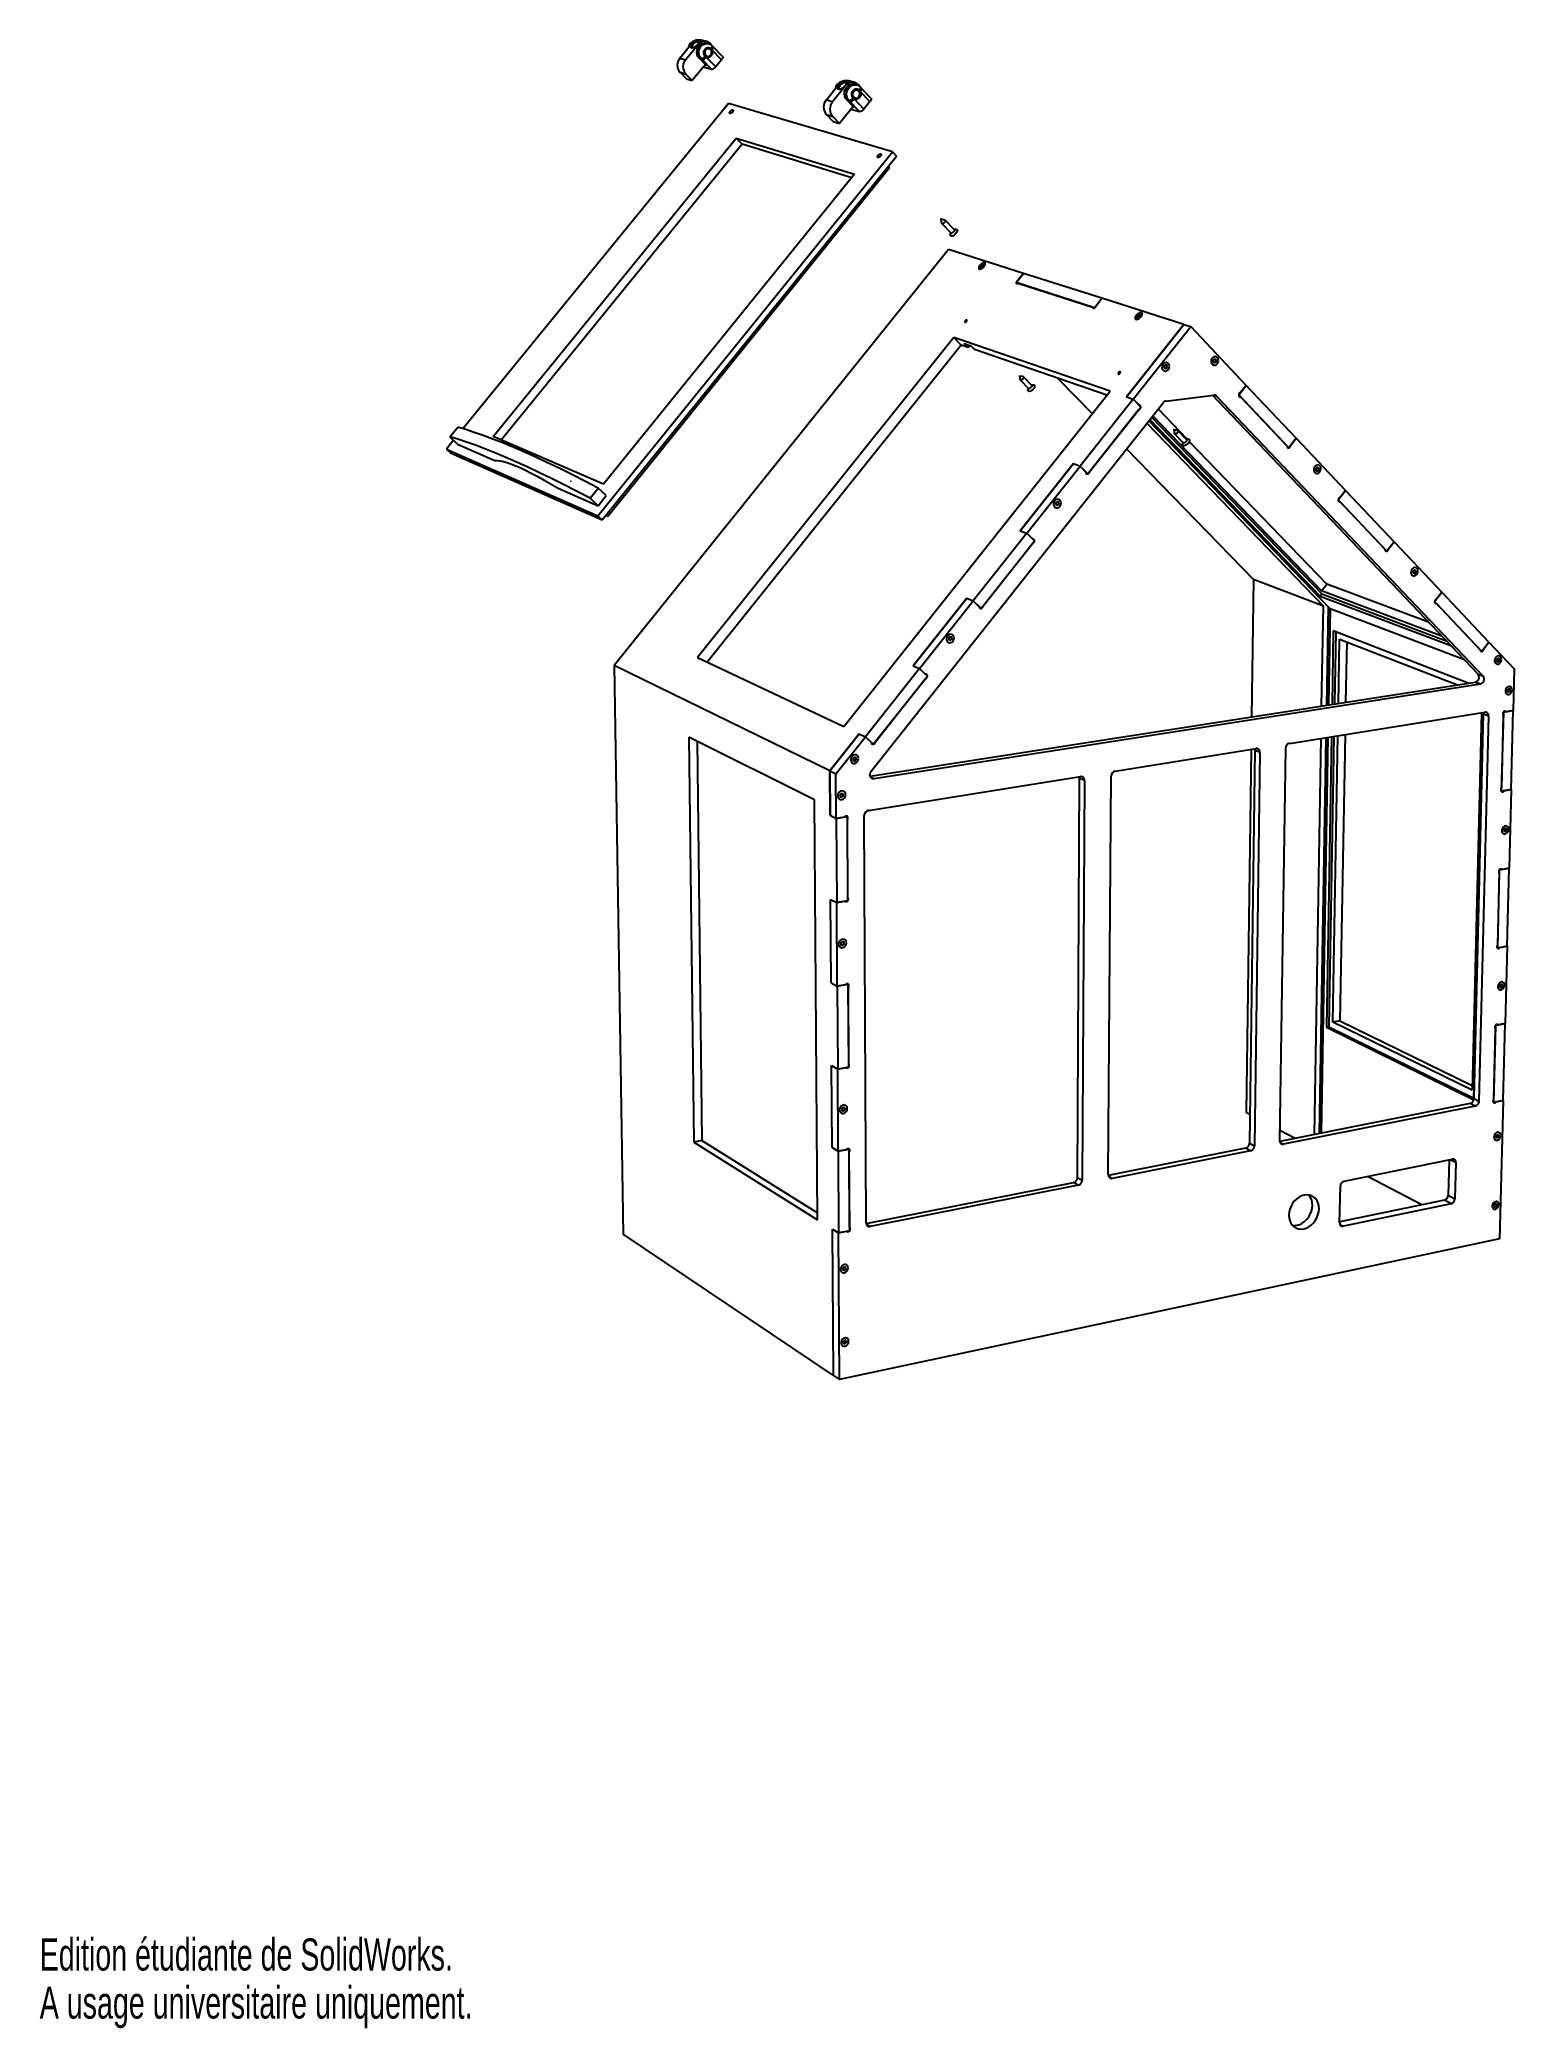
# Model space of a CAD drawing. Extents: x 0 to 167, y 0 to 226.
import ezdxf
from ezdxf.enums import TextEntityAlignment as Align

# ---------------------------------------------------------------- set-up
doc = ezdxf.new("R2010")
doc.units = 0
doc.layers.get('0').update_dxf_attribs({"linetype": 'CONTINUOUS'})

msp = doc.modelspace()

# ---------------------------------------------------------------- texts
at = {"color": 7, "linetype": 'CONTINUOUS'}
for s, width, p in [('Edition étudiante de SolidWorks.', 0.667188, (0, 5.45)), ('A usage universitaire uniquement.', 0.668182, (0, 0))]:
    msp.add_text(s, height=3.633, dxfattribs=dict(at, width=width)).set_placement(p, align=Align.BOTTOM_LEFT)

# ---------------------------------------------------------------- linework, layer by layer
at = {"color": 7, "linetype": 'CONTINUOUS'}
for p, q in [((72.59, 223.43), (73.96, 225.11)), ((72.59, 223.43), (73.24, 223.24)), ((73.24, 223.24), (74.61, 224.92)), ((73.96, 225.11), (74, 225.09)), ((74.57, 224.93), (74.61, 224.92)), ((74.78, 223.42), (74.99, 223.37)), ((75.52, 222.67), (74.78, 223.42)), ((75.65, 225.29), (74.99, 225.47)), ((75.1, 223.25), (74.99, 223.37)), ((76.17, 222.16), (75.1, 223.25)), ((75.51, 223.57), (75.62, 223.54)), ((75.58, 223.53), (76.65, 222.43)), ((75.85, 225.05), (75.64, 225.11)), ((75.9, 224.57), (75.79, 224.6)), ((77.31, 223.24), (76.24, 224.34)), ((77.42, 223.61), (76.35, 224.71)), ((72.61, 221.81), (73.26, 221.62)), ((73.34, 221.06), (72.61, 221.81)), ((73.99, 220.87), (73.26, 221.62)), ((73.34, 221.06), (73.99, 220.87)), ((75.49, 222.7), (73.99, 220.87)), ((75.26, 222.42), (76.17, 222.16)), ((75.45, 222.65), (75.53, 222.63)), ((77.31, 223.24), (76.65, 222.43)), ((89.2, 218.7), (90.63, 220.46)), ((89.91, 218.5), (91.34, 220.26)), ((90.63, 220.46), (90.67, 220.44)), ((91.3, 220.27), (91.34, 220.26)), ((92.41, 220.64), (91.7, 220.84)), ((92.29, 218.84), (92.39, 218.81)), ((92.36, 218.8), (93.46, 217.65)), ((92.63, 220.39), (92.41, 220.45)), ((92.69, 219.89), (92.59, 219.92)), ((94.14, 218.5), (93.04, 219.64)), ((94.25, 218.88), (93.15, 220.03)), ((78.09, 218.27), (47.99, 181.39)), ((96.68, 212.79), (78.09, 218.27)), ((89.2, 218.7), (89.91, 218.5)), ((89.21, 217.01), (89.92, 216.8)), ((89.96, 216.23), (89.21, 217.01)), ((90.68, 216.02), (89.92, 216.8)), ((92.23, 217.94), (90.68, 216.02)), ((91.51, 218.69), (91.74, 218.62)), ((92.26, 217.91), (91.51, 218.69)), ((91.85, 218.51), (91.74, 218.62)), ((92.95, 217.37), (91.85, 218.51)), ((91.99, 217.64), (92.95, 217.37)), ((92.19, 217.89), (92.27, 217.86)), ((94.14, 218.5), (93.46, 217.65)), ((51.41, 180.5), (78.98, 214.34)), ((78.98, 214.34), (92.39, 210.25)), ((78.98, 214.34), (79.66, 213.65)), ((89.96, 216.23), (90.68, 216.02)), ((79.66, 213.65), (52.33, 180.1)), ((63.28, 171.5), (96.68, 212.79)), ((63.76, 171.05), (97.14, 212.32)), ((92.07, 209.85), (79.66, 213.65)), ((96.68, 212.79), (97.14, 212.32)), ((92.39, 210.25), (63.93, 175.1)), ((64.4, 171.49), (96.35, 211)), ((96.2, 211.16), (96.35, 211)), ((102.19, 205.13), (102.26, 204.69)), ((102.63, 205.06), (102.2, 205.15)), ((102.28, 204.66), (103.31, 203.59)), ((103.7, 203.97), (102.67, 205.04)), ((103.28, 203.62), (103.25, 203.43)), ((103.87, 204.03), (103.67, 204)), ((103.04, 201.72), (65.12, 154.54)), ((111.55, 199.01), (103.04, 201.72)), ((106.7, 199.85), (106.68, 199.71)), ((106.68, 199.71), (106.82, 199.72)), ((106.86, 200), (106.7, 199.85)), ((106.82, 199.73), (106.7, 199.85)), ((106.82, 199.72), (106.98, 199.87)), ((106.99, 200.01), (106.86, 200)), ((106.98, 199.88), (106.86, 200)), ((106.98, 199.87), (106.99, 200.01)), ((110.72, 197.97), (111.55, 199.01)), ((111.55, 199.01), (110.95, 198.26)), ((120.44, 196.18), (111.55, 199.01)), ((110.72, 197.97), (110.81, 197.87)), ((119.59, 195.11), (110.72, 197.97)), ((110.91, 197.9), (119.39, 195.18)), ((119.48, 195.08), (119.39, 195.18)), ((119.59, 195.11), (120.44, 196.18)), ((119.83, 195.41), (120.44, 196.18)), ((129.74, 193.21), (120.44, 196.18)), ((124.46, 194.16), (124.45, 194.02)), ((124.45, 194.02), (124.6, 194.02)), ((124.62, 194.32), (124.46, 194.16)), ((124.6, 194.02), (124.46, 194.16)), ((124.6, 194.02), (124.76, 194.18)), ((124.77, 194.33), (124.62, 194.32)), ((124.76, 194.18), (124.62, 194.32)), ((124.76, 194.18), (124.77, 194.33)), ((103.66, 191.73), (74.6, 155.46)), ((121.36, 185.64), (103.66, 191.73)), ((104.49, 190.88), (103.66, 191.73)), ((123.23, 185), (129.74, 193.21)), ((129.74, 193.21), (123.23, 185)), ((123.98, 184.74), (130.51, 192.97)), ((129.74, 193.21), (130.51, 192.97)), ((129.74, 193.21), (129.74, 193.21)), ((130.51, 192.97), (136.8, 186.31)), ((104.49, 190.88), (75.71, 154.94)), ((105.26, 190.61), (104.49, 190.88)), ((104.84, 191.04), (105.57, 190.79)), ((105.26, 190.61), (104.84, 191.04)), ((105.26, 190.61), (105.44, 190.84)), ((105.57, 190.79), (105.99, 190.36)), ((120.99, 185.18), (105.99, 190.36)), ((111.09, 187.36), (111.16, 186.96)), ((111.5, 187.3), (111.1, 187.37)), ((112.48, 186.31), (111.54, 187.28)), ((127.51, 188.51), (127.5, 188.28)), ((127.5, 188.28), (127.67, 188.19)), ((127.68, 188.64), (127.51, 188.51)), ((127.67, 188.19), (127.84, 188.32)), ((127.84, 188.55), (127.68, 188.64)), ((127.84, 188.32), (127.84, 188.55)), ((133.24, 189.3), (133.07, 189.17)), ((133.07, 189.17), (133.07, 188.95)), ((133.07, 188.95), (133.23, 188.86)), ((133.23, 188.86), (133.4, 188.99)), ((133.4, 189.21), (133.24, 189.3)), ((133.4, 188.99), (133.4, 189.21)), ((91.17, 147.62), (121.36, 185.64)), ((111.17, 186.92), (112.12, 185.96)), ((112.09, 185.99), (112.06, 185.83)), ((112.61, 186.37), (112.45, 186.34)), ((115.46, 187.09), (119.34, 183.1)), ((123.23, 185), (123.98, 184.74)), ((127.69, 184.53), (133.14, 185.2)), ((163.09, 153.55), (132.98, 185.18)), ((133.45, 185.09), (163.68, 153.32)), ((135.95, 185.22), (136.8, 186.31)), ((135.95, 185.22), (141.63, 179.22)), ((136.01, 185.04), (136.17, 184.99)), ((136.8, 186.31), (136.17, 185.51)), ((136.17, 184.99), (141.41, 179.45)), ((142.48, 180.31), (136.8, 186.31)), ((136.8, 186.31), (136.8, 186.31)), ((94.27, 142.54), (127.37, 184.34)), ((123.98, 184.74), (117.97, 177.16)), ((118.83, 176.28), (124.84, 183.85)), ((119.06, 176.57), (124.6, 183.56)), ((124.61, 184.09), (123.98, 184.74)), ((123.98, 184.74), (124.84, 183.85)), ((124.6, 183.56), (124.6, 183.56)), ((126.07, 182.7), (145.39, 162.66)), ((145.34, 163.02), (126.21, 182.87)), ((130.11, 180.22), (126.82, 183.64)), ((46.51, 180.47), (47.4, 181.56)), ((46.51, 180.47), (47.39, 179.65)), ((63.93, 175.1), (51.41, 180.5)), ((125.53, 182.01), (145.55, 161.27)), ((146.32, 160.98), (125.75, 182.29)), ((125.87, 182.45), (145.2, 162.41)), ((128.61, 181.25), (128.67, 180.85)), ((129.03, 181.19), (128.62, 181.26)), ((128.69, 180.8), (129.65, 179.8)), ((130.03, 180.17), (129.07, 181.17)), ((46.92, 180.08), (46.11, 179.09)), ((46.11, 179.09), (46.58, 178.66)), ((46.11, 179.09), (63.28, 171.5)), ((46.58, 178.66), (63.76, 171.05)), ((47.39, 179.65), (51.62, 177.79)), ((123.22, 179.1), (137.62, 164.29)), ((129.62, 179.84), (129.58, 179.69)), ((130.15, 180.23), (130, 180.2)), ((145.93, 163.77), (130.35, 179.96)), ((141.48, 179.28), (141.63, 179.22)), ((142.48, 180.31), (141.63, 179.22)), ((141.86, 179.51), (142.48, 180.31)), ((141.86, 179.51), (141.86, 179.51)), ((142.48, 180.31), (148.07, 174.39)), ((142.48, 180.31), (142.48, 180.31)), ((111.19, 169.83), (117.22, 177.43)), ((117.22, 177.43), (111.19, 169.83)), ((111.93, 169.54), (117.97, 177.16)), ((117.22, 177.43), (117.97, 177.16)), ((117.22, 177.43), (117.97, 177.16)), ((117.22, 177.43), (117.22, 177.43)), ((117.97, 177.16), (118.6, 176.51)), ((118.83, 176.28), (117.97, 177.16)), ((118.66, 176.34), (118.83, 176.28)), ((119.06, 176.57), (119.06, 176.57)), ((144.87, 177.02), (144.7, 176.89)), ((144.7, 176.89), (144.7, 176.67)), ((144.7, 176.67), (144.86, 176.58)), ((144.86, 176.58), (145.02, 176.71)), ((145.03, 176.93), (144.87, 177.02)), ((145.02, 176.71), (145.03, 176.93)), ((58.78, 174.65), (63.31, 172.66)), ((60.23, 175.44), (60.23, 175.44)), ((60.24, 175.45), (60.24, 175.45)), ((62.4, 173.51), (63.33, 174.66)), ((63.31, 172.66), (64.24, 173.81)), ((64.24, 173.81), (63.33, 174.66)), ((147.23, 173.32), (148.07, 174.39)), ((148.07, 174.39), (147.45, 173.6)), ((148.07, 174.39), (148.07, 174.39)), ((153.57, 168.57), (148.07, 174.39)), ((63.31, 172.66), (62.4, 173.51)), ((63.28, 171.5), (63.76, 171.05)), ((64.2, 171.59), (64.4, 171.49)), ((64.24, 171.65), (64.4, 171.49)), ((115.22, 173), (115.21, 172.78)), ((115.21, 172.78), (115.38, 172.69)), ((115.39, 173.14), (115.22, 173)), ((115.38, 172.69), (115.55, 172.82)), ((115.56, 173.05), (115.39, 173.14)), ((115.55, 172.82), (115.56, 173.05)), ((147.23, 173.32), (152.74, 167.5)), ((147.29, 173.15), (147.44, 173.09)), ((147.44, 173.09), (152.53, 167.73)), ((111.93, 169.54), (105.85, 161.88)), ((111.19, 169.83), (111.93, 169.54)), ((112.57, 168.9), (111.93, 169.54)), ((111.93, 169.54), (112.8, 168.66)), ((106.74, 161.02), (112.8, 168.66)), ((106.97, 161.31), (112.57, 168.37)), ((112.57, 168.37), (112.57, 168.37)), ((152.59, 167.56), (152.74, 167.5)), ((153.57, 168.57), (152.74, 167.5)), ((152.96, 167.79), (153.57, 168.57)), ((152.96, 167.79), (152.96, 167.79)), ((153.57, 168.57), (158.99, 162.84)), ((153.57, 168.57), (153.57, 168.57)), ((155.88, 165.38), (155.72, 165.25)), ((155.72, 165.25), (155.72, 165.03)), ((155.72, 165.03), (155.88, 164.95)), ((156.04, 165.29), (155.88, 165.38)), ((155.88, 164.95), (156.03, 165.08)), ((156.03, 165.08), (156.04, 165.29)), ((137.62, 164.29), (137.41, 148.71)), ((145.55, 161.27), (137.62, 164.29)), ((145.39, 162.66), (145.2, 162.41)), ((145.2, 162.41), (159.99, 156.8)), ((145.34, 163.02), (145.93, 163.77)), ((158.97, 157.87), (145.34, 163.02)), ((145.39, 162.66), (159.49, 157.33)), ((157.48, 159.44), (145.93, 163.77)), ((158.17, 161.78), (158.99, 162.84)), ((158.99, 162.84), (158.39, 162.06)), ((164.33, 157.2), (158.99, 162.84)), ((158.99, 162.84), (158.99, 162.84)), ((99.04, 154.51), (105.13, 162.19)), ((105.13, 162.19), (99.04, 154.51)), ((99.75, 154.19), (105.85, 161.88)), ((105.13, 162.19), (105.85, 161.88)), ((105.13, 162.19), (105.85, 161.88)), ((105.13, 162.19), (105.13, 162.19)), ((105.85, 161.88), (106.5, 161.24)), ((106.74, 161.02), (105.85, 161.88)), ((106.55, 161.09), (106.74, 161.02)), ((106.97, 161.31), (106.97, 161.31)), ((145.36, 149.95), (145.55, 161.27)), ((146.09, 161.21), (145.9, 150.03)), ((146.32, 160.98), (146.13, 150.07)), ((161.54, 155.17), (146.32, 160.98)), ((158.17, 161.78), (163.51, 156.14)), ((158.22, 161.62), (158.38, 161.56)), ((158.38, 161.56), (163.31, 156.36)), ((146.68, 158.46), (146.54, 150.13)), ((161.99, 152.54), (146.68, 158.46)), ((146.95, 158.35), (146.81, 150.17)), ((103.25, 157.83), (103.08, 157.69)), ((103.08, 157.69), (103.08, 157.47)), ((103.08, 157.47), (103.25, 157.39)), ((103.42, 157.74), (103.25, 157.83)), ((103.25, 157.39), (103.42, 157.52)), ((103.42, 157.52), (103.42, 157.74)), ((147.26, 150.24), (147.39, 157.53)), ((147.39, 157.53), (160.76, 152.34)), ((148.2, 157.22), (148.08, 150.37)), ((163.36, 156.2), (163.51, 156.14)), ((164.33, 157.2), (163.51, 156.14)), ((163.73, 156.42), (164.33, 157.2)), ((163.73, 156.42), (163.73, 156.42)), ((164.33, 157.2), (167.19, 154.17)), ((164.33, 157.2), (164.33, 157.2)), ((89.58, 142.58), (65.12, 154.54)), ((65.12, 154.54), (66.16, 90.03)), ((74.6, 155.46), (91.17, 147.62)), ((99.75, 154.19), (93.62, 146.46)), ((99.04, 154.51), (99.75, 154.19)), ((100.41, 153.56), (99.75, 154.19)), ((99.75, 154.19), (100.65, 153.33)), ((163.09, 153.55), (163.68, 153.32)), ((165.21, 155.23), (165.2, 155.02)), ((165.2, 155.02), (165.35, 154.94)), ((165.36, 155.36), (165.21, 155.23)), ((165.35, 154.94), (165.51, 155.07)), ((165.51, 155.28), (165.36, 155.36)), ((165.51, 155.07), (165.51, 155.28)), ((167.19, 154.17), (167.07, 149.43)), ((94.17, 141.97), (162.77, 152.66)), ((94.52, 145.6), (100.65, 153.33)), ((163.36, 152.43), (94.61, 141.7)), ((94.76, 145.9), (100.41, 153.03)), ((100.41, 153.03), (100.41, 153.03)), ((163.36, 152.43), (162.77, 152.66)), ((166.43, 151.79), (166.42, 151.58)), ((166.42, 151.58), (166.57, 151.5)), ((166.58, 151.92), (166.43, 151.79)), ((166.57, 151.5), (166.73, 151.63)), ((166.73, 151.84), (166.58, 151.92)), ((166.73, 151.63), (166.73, 151.84)), ((141.72, 145.71), (163.87, 149.23)), ((163.47, 149.17), (162.43, 106.36)), ((162.61, 105.31), (163.68, 149.15)), ((163.69, 149.04), (162.62, 105.42)), ((164.28, 148.81), (163.69, 149.04)), ((165.96, 149.25), (165.73, 140.27)), ((165.95, 148.91), (165.74, 140.61)), ((165.96, 149.25), (167.07, 149.43)), ((166.12, 149.35), (166.25, 149.3)), ((167.07, 149.43), (166.25, 149.3)), ((166.84, 140.46), (167.07, 149.43)), ((89.58, 142.58), (92.92, 146.79)), ((92.92, 146.79), (89.58, 142.58)), ((92.92, 146.79), (93.62, 146.46)), ((92.92, 146.79), (93.62, 146.46)), ((92.92, 146.79), (92.92, 146.79)), ((146.63, 114.1), (147.2, 146.58)), ((148.01, 146.71), (147.43, 114.25)), ((164.28, 148.81), (163.2, 105.14)), ((73.6, 146.43), (74.18, 100.49)), ((87.87, 139.29), (73.6, 146.43)), ((74.53, 145.96), (75.09, 100.66)), ((90.28, 142.24), (93.62, 146.46)), ((93.62, 146.46), (94.29, 145.83)), ((94.52, 145.6), (93.62, 146.46)), ((94.32, 145.7), (94.52, 145.6)), ((94.76, 145.9), (94.76, 145.9)), ((121.94, 142.56), (137.93, 145.11)), ((137.36, 145.02), (136.8, 103.83)), ((137.79, 144.92), (137.18, 100.37)), ((138.36, 144.67), (137.73, 100.07)), ((138.36, 144.67), (137.79, 144.92)), ((140.6, 100.64), (141.28, 145.14)), ((144.54, 101.35), (145.3, 146.28)), ((145.84, 146.37), (145.07, 101.46)), ((146.07, 146.4), (145.3, 101.5)), ((146.48, 146.47), (145.9, 113.51)), ((146.75, 146.51), (146.17, 113.56)), ((89.58, 142.58), (90.28, 142.24)), ((89.61, 137.55), (89.58, 142.58)), ((89.58, 142.58), (89.61, 137.55)), ((90.31, 137.2), (90.28, 142.24)), ((92.4, 144.15), (92.23, 144.01)), ((92.23, 144.01), (92.23, 143.79)), ((92.23, 143.79), (92.41, 143.7)), ((92.58, 144.06), (92.4, 144.15)), ((92.41, 143.7), (92.58, 143.84)), ((92.58, 143.84), (92.58, 144.06)), ((90.93, 140.04), (90.76, 139.9)), ((90.76, 139.9), (90.76, 139.68)), ((91.11, 139.96), (90.93, 140.04)), ((91.11, 139.74), (91.11, 139.96)), ((93.96, 138.11), (118.01, 141.94)), ((117.66, 96.49), (117.91, 141.75)), ((118.46, 141.5), (117.91, 141.75)), ((118.46, 141.5), (118.2, 96.19)), ((121.16, 96.78), (121.48, 141.98)), ((166.84, 140.46), (165.73, 140.27)), ((166.02, 140.32), (166.84, 140.46)), ((166.84, 140.46), (166.61, 131.55)), ((88.2, 91.69), (87.87, 139.29)), ((90.76, 139.68), (90.93, 139.6)), ((90.93, 139.6), (91.11, 139.74)), ((89.61, 137.55), (90.31, 137.2)), ((90.31, 137.2), (91.58, 137.4)), ((91.25, 137.35), (90.31, 137.2)), ((90.31, 137.2), (90.37, 127.65)), ((91.48, 137.45), (91.58, 137.4)), ((91.63, 127.86), (91.58, 137.4)), ((91.63, 128.23), (91.58, 137.04)), ((93.7, 91.31), (93.49, 137.52)), ((166.18, 136.1), (166.02, 135.97)), ((166.02, 135.97), (166.02, 135.77)), ((166.02, 135.77), (166.17, 135.69)), ((166.17, 135.69), (166.32, 135.82)), ((166.33, 136.03), (166.18, 136.1)), ((166.32, 135.82), (166.33, 136.03)), ((165.5, 131.35), (165.28, 122.5)), ((165.49, 131.01), (165.29, 122.84)), ((165.5, 131.35), (166.61, 131.55)), ((165.69, 131.45), (165.8, 131.4)), ((166.61, 131.55), (165.8, 131.4)), ((166.38, 122.7), (166.61, 131.55)), ((89.67, 128.02), (90.37, 127.65)), ((89.73, 118.56), (89.67, 128.02)), ((91.63, 127.86), (90.37, 127.65)), ((90.37, 127.65), (91.3, 127.81)), ((90.42, 118.17), (90.37, 127.65)), ((91.03, 123.23), (90.85, 123.09)), ((90.85, 123.09), (90.85, 122.87)), ((90.85, 122.87), (91.03, 122.79)), ((91.2, 123.15), (91.03, 123.23)), ((91.03, 122.79), (91.2, 122.93)), ((91.2, 122.93), (91.2, 123.15)), ((166.38, 122.7), (165.28, 122.5)), ((165.57, 122.55), (166.38, 122.7)), ((166.38, 122.7), (166.15, 113.92)), ((89.73, 118.56), (90.42, 118.17)), ((90.42, 118.17), (91.68, 118.4)), ((91.35, 118.34), (90.42, 118.17)), ((90.42, 118.17), (90.48, 108.77)), ((91.61, 118.44), (91.68, 118.4)), ((91.74, 109), (91.68, 118.4)), ((91.73, 109.36), (91.69, 118.03)), ((165.57, 118.27), (165.56, 118.07)), ((165.56, 118.07), (165.71, 118)), ((165.72, 118.4), (165.57, 118.27)), ((165.71, 118), (165.87, 118.13)), ((165.87, 118.33), (165.72, 118.4)), ((165.87, 118.13), (165.87, 118.33)), ((146.17, 113.56), (145.9, 113.51)), ((145.9, 113.51), (162.61, 105.29)), ((146.17, 113.56), (162.61, 105.47)), ((147.43, 114.25), (146.63, 114.1)), ((162.43, 106.36), (146.63, 114.1)), ((147.43, 114.25), (162.44, 106.91)), ((165.06, 113.71), (164.83, 104.99)), ((165.05, 113.37), (164.84, 105.32)), ((165.06, 113.71), (166.15, 113.92)), ((165.25, 113.81), (165.35, 113.77)), ((166.15, 113.92), (165.35, 113.77)), ((165.93, 105.21), (166.15, 113.92)), ((89.79, 109.17), (90.48, 108.77)), ((89.85, 99.86), (89.79, 109.17)), ((91.74, 109), (90.48, 108.77)), ((90.48, 108.77), (91.4, 108.94)), ((90.53, 99.45), (90.48, 108.77)), ((91.13, 104.43), (90.96, 104.29)), ((90.96, 104.29), (90.96, 104.08)), ((90.96, 104.08), (91.13, 104)), ((91.31, 104.36), (91.13, 104.43)), ((91.13, 104), (91.31, 104.14)), ((91.31, 104.14), (91.31, 104.36)), ((137.22, 103.61), (136.8, 103.83)), ((162.2, 104.86), (140.61, 100.57)), ((162.78, 104.58), (141.02, 100.24)), ((162.78, 104.58), (162.2, 104.86)), ((162.62, 105.42), (163.2, 105.14)), ((165.93, 105.21), (164.83, 104.99)), ((165.12, 105.05), (165.93, 105.21)), ((165.93, 105.21), (165.52, 89.52)), ((142.35, 100.91), (140.62, 101.82)), ((75.09, 100.66), (74.18, 100.49)), ((74.18, 100.49), (88.2, 91.69)), ((75.09, 100.66), (88.2, 92.46)), ((89.85, 99.86), (90.53, 99.45)), ((90.53, 99.45), (91.79, 99.69)), ((91.45, 99.62), (90.53, 99.45)), ((90.53, 99.45), (90.59, 90.19)), ((91.73, 99.72), (91.79, 99.69)), ((91.84, 90.44), (91.79, 99.69)), ((91.83, 90.8), (91.79, 99.33)), ((136.74, 99.8), (121.17, 96.7)), ((137.3, 99.5), (121.61, 96.37)), ((137.3, 99.5), (136.74, 99.8)), ((137.18, 100.37), (137.73, 100.07)), ((165.29, 101.36), (165.13, 101.23)), ((165.13, 101.23), (165.13, 101.03)), ((165.13, 101.03), (165.28, 100.96)), ((165.28, 100.96), (165.43, 101.09)), ((165.43, 101.29), (165.29, 101.36)), ((165.43, 101.09), (165.43, 101.29)), ((147.91, 96.04), (160.17, 98.55)), ((159.8, 98.47), (159.71, 94.46)), ((160.57, 98.16), (160.47, 94.06)), ((93.7, 91.24), (117.21, 95.91)), ((117.75, 95.6), (94.17, 90.9)), ((117.75, 95.6), (117.21, 95.91)), ((117.66, 96.49), (118.2, 96.19)), ((147.4, 91.34), (147.48, 95.48)), ((156.7, 93.36), (150.57, 96.59)), ((159.29, 93.9), (147.41, 91.43)), ((160.05, 93.5), (147.82, 90.95)), ((160.05, 93.5), (159.29, 93.9)), ((159.71, 94.46), (160.47, 94.06)), ((165.08, 93.51), (164.93, 93.38)), ((164.93, 93.38), (164.93, 93.18)), ((164.93, 93.18), (165.07, 93.11)), ((165.07, 93.11), (165.23, 93.24)), ((165.23, 93.44), (165.08, 93.51)), ((165.23, 93.24), (165.23, 93.44)), ((89.9, 90.62), (90.59, 90.19)), ((90.01, 74.01), (89.9, 90.62)), ((91.84, 90.44), (90.59, 90.19)), ((90.59, 90.19), (91.5, 90.37)), ((90.01, 74.01), (66.16, 90.03)), ((90.69, 73.55), (90.59, 90.19)), ((165.52, 89.52), (90.69, 73.55)), ((91.23, 86.35), (91.06, 86.21)), ((91.06, 86.21), (91.07, 85.99)), ((91.07, 85.99), (91.24, 85.92)), ((91.41, 86.28), (91.23, 86.35)), ((91.24, 85.92), (91.41, 86.06)), ((91.41, 86.06), (91.41, 86.28)), ((91.28, 78.03), (91.11, 77.89)), ((91.11, 77.89), (91.11, 77.68)), ((91.11, 77.68), (91.28, 77.61)), ((91.45, 77.96), (91.28, 78.03)), ((91.28, 77.61), (91.45, 77.75)), ((91.45, 77.75), (91.45, 77.96)), ((90.01, 74.01), (90.69, 73.55))]:
    msp.add_line(p, q, dxfattribs=at)
at = {"color": 8, "linetype": 'CONTINUOUS'}
for p, q in [((75.53, 222.63), (75.54, 222.64)), ((92.27, 217.86), (92.29, 217.88)), ((133.45, 185.09), (133.12, 185.2)), ((94.2, 141.9), (94.61, 141.7)), ((140.64, 100.45), (141.02, 100.24)), ((160.57, 98.16), (159.91, 98.49)), ((121.19, 96.61), (121.61, 96.37)), ((93.72, 91.18), (94.17, 90.9)), ((147.43, 91.16), (147.82, 90.95))]:
    msp.add_line(p, q, dxfattribs=at)
at = {"color": 7, "linetype": 'CONTINUOUS'}
for points in [[(74.57, 224.93), (74.42, 224.78), (74.26, 224.65), (74.1, 224.57), (73.96, 224.54), (73.86, 224.57), (73.81, 224.65), (73.82, 224.77), (73.89, 224.93), (74, 225.09)], [(74.56, 224.93), (74.5, 224.87), (74.37, 224.75), (74.24, 224.65), (74.12, 224.59), (74.02, 224.57), (73.97, 224.58), (73.97, 224.58)], [(74, 225.09), (74.02, 225.12), (74.18, 225.25), (74.4, 225.35), (74.59, 225.39), (74.74, 225.4), (74.84, 225.38), (74.89, 225.35), (74.88, 225.29), (74.8, 225.2), (74.7, 225.08), (74.57, 224.93)], [(74.78, 223.42), (74.64, 223.61), (74.55, 223.84), (74.52, 224.09), (74.55, 224.34), (74.63, 224.58), (74.77, 224.8), (74.95, 224.97), (75.15, 225.08), (75.38, 225.13), (75.6, 225.12), (75.64, 225.11)], [(74.83, 225.25), (74.83, 225.26), (74.82, 225.24), (74.78, 225.2), (74.71, 225.11), (74.61, 225), (74.56, 224.93)], [(75.45, 223.62), (75.35, 223.77), (75.3, 223.96), (75.32, 224.15), (75.39, 224.33), (75.51, 224.48), (75.66, 224.57), (75.84, 224.6), (76, 224.57), (76.14, 224.47)], [(76.07, 224.38), (75.94, 224.47), (75.79, 224.49), (75.64, 224.44), (75.52, 224.34), (75.43, 224.18), (75.4, 224.01), (75.44, 223.85), (75.52, 223.71), (75.65, 223.63), (75.8, 223.6), (75.95, 223.65), (76.08, 223.76), (76.16, 223.91), (76.19, 224.08), (76.16, 224.25), (76.07, 224.38)], [(76.09, 224.46), (76.18, 224.32), (76.23, 224.14), (76.22, 223.96), (76.15, 223.79), (76.03, 223.65), (75.89, 223.56), (75.72, 223.53), (75.56, 223.56), (75.43, 223.65), (75.42, 223.66)], [(76.24, 224.34), (76.29, 224.18), (76.29, 224), (76.24, 223.83), (76.15, 223.68), (76.03, 223.57), (75.88, 223.5), (75.73, 223.49), (75.58, 223.53)], [(76.37, 224.69), (76.28, 224.78), (76.24, 224.82)], [(77.42, 223.61), (77.44, 223.58), (77.45, 223.54), (77.44, 223.49), (77.43, 223.43), (77.4, 223.37), (77.36, 223.3), (77.31, 223.24)], [(75.52, 222.67), (75.53, 222.66), (75.54, 222.65), (75.54, 222.64), (75.54, 222.64), (75.55, 222.63), (75.54, 222.63), (75.54, 222.63), (75.53, 222.63)], [(91.3, 220.27), (91.14, 220.11), (90.97, 219.97), (90.79, 219.89), (90.64, 219.86), (90.54, 219.89), (90.48, 219.97), (90.49, 220.11), (90.55, 220.27), (90.67, 220.44)], [(91.28, 220.27), (91.22, 220.2), (91.09, 220.07), (90.95, 219.97), (90.81, 219.91), (90.71, 219.89), (90.66, 219.9), (90.64, 219.91)], [(90.67, 220.44), (90.7, 220.47), (90.86, 220.61), (91.09, 220.71), (91.29, 220.75), (91.45, 220.76), (91.56, 220.74), (91.62, 220.71), (91.61, 220.64), (91.53, 220.54), (91.43, 220.42), (91.3, 220.27)], [(91.51, 218.69), (91.37, 218.89), (91.28, 219.12), (91.25, 219.38), (91.27, 219.65), (91.36, 219.9), (91.5, 220.12), (91.69, 220.3), (91.9, 220.42), (92.13, 220.48), (92.37, 220.46), (92.41, 220.45)], [(91.55, 220.6), (91.55, 220.6), (91.53, 220.57), (91.49, 220.51), (91.4, 220.41), (91.29, 220.28), (91.27, 220.25)], [(91.3, 220.27), (91.29, 220.27), (91.29, 220.27), (91.28, 220.27)], [(92.23, 218.89), (92.13, 219.05), (92.08, 219.24), (92.09, 219.44), (92.17, 219.63), (92.29, 219.79), (92.45, 219.89), (92.63, 219.92), (92.8, 219.88), (92.95, 219.78)], [(92.87, 219.69), (92.74, 219.78), (92.59, 219.8), (92.43, 219.75), (92.3, 219.64), (92.21, 219.48), (92.18, 219.3), (92.21, 219.13), (92.3, 218.98), (92.44, 218.9), (92.59, 218.87), (92.75, 218.92), (92.88, 219.04), (92.97, 219.19), (93, 219.37), (92.96, 219.55), (92.87, 219.69)], [(92.89, 219.77), (92.98, 219.62), (93.03, 219.44), (93.02, 219.25), (92.94, 219.07), (92.83, 218.92), (92.67, 218.83), (92.5, 218.79), (92.34, 218.83), (92.2, 218.93)], [(93.04, 219.64), (93.09, 219.47), (93.1, 219.29), (93.05, 219.11), (92.95, 218.96), (92.82, 218.84), (92.67, 218.77), (92.51, 218.75), (92.36, 218.8)], [(93.17, 220.01), (93.08, 220.11), (93.04, 220.15)], [(94.25, 218.88), (94.27, 218.86), (94.28, 218.82), (94.28, 218.77), (94.26, 218.7), (94.24, 218.64), (94.19, 218.57), (94.14, 218.5)], [(78.55, 217.31), (78.48, 217.23), (78.4, 217.18), (78.32, 217.15), (78.26, 217.14), (78.23, 217.17), (78.23, 217.23), (78.25, 217.3), (78.3, 217.38), (78.38, 217.46), (78.46, 217.51), (78.53, 217.54), (78.59, 217.55), (78.63, 217.52), (78.63, 217.46), (78.6, 217.39), (78.55, 217.31)], [(92.26, 217.91), (92.27, 217.9), (92.28, 217.89), (92.29, 217.88), (92.29, 217.87), (92.29, 217.87), (92.29, 217.86), (92.28, 217.86), (92.27, 217.86)], [(95.08, 212.4), (95.15, 212.48), (95.23, 212.54), (95.32, 212.57), (95.38, 212.57), (95.42, 212.54), (95.43, 212.48), (95.4, 212.4), (95.35, 212.32), (95.27, 212.24), (95.19, 212.18), (95.1, 212.15), (95.04, 212.15), (95, 212.18), (94.99, 212.24), (95.02, 212.32), (95.08, 212.4)], [(102.19, 205.13), (102.2, 205.14), (102.2, 205.14), (102.2, 205.14), (102.2, 205.14), (102.2, 205.15), (102.2, 205.15), (102.19, 205.15), (102.19, 205.14), (102.19, 205.14), (102.19, 205.14), (102.19, 205.14), (102.19, 205.13), (102.19, 205.13), (102.19, 205.13), (102.19, 205.13), (102.19, 205.13)], [(102.51, 204.71), (102.42, 204.66), (102.35, 204.64), (102.29, 204.65), (102.26, 204.69), (102.26, 204.69)], [(102.63, 205.06), (102.66, 205.05), (102.69, 205.01), (102.68, 204.94), (102.65, 204.86), (102.59, 204.78), (102.51, 204.71)], [(103.71, 203.37), (103.56, 203.28), (103.43, 203.24), (103.32, 203.25), (103.26, 203.31), (103.25, 203.42), (103.25, 203.43)], [(103.54, 203.64), (103.45, 203.59), (103.38, 203.57), (103.32, 203.58), (103.31, 203.59)], [(103.7, 203.97), (103.72, 203.94), (103.71, 203.88), (103.68, 203.8), (103.62, 203.71), (103.54, 203.64)], [(103.87, 204.03), (103.93, 204.03), (104.01, 203.99), (104.05, 203.9), (104.03, 203.78), (103.96, 203.64), (103.85, 203.49), (103.71, 203.37)], [(107.21, 200.06), (107.2, 200.16), (107.14, 200.22), (107.04, 200.23), (106.91, 200.19), (106.77, 200.11), (106.64, 199.99), (106.54, 199.86), (106.48, 199.72), (106.47, 199.61), (106.5, 199.53), (106.58, 199.5), (106.7, 199.51), (106.84, 199.57), (106.97, 199.68), (107.09, 199.8), (107.17, 199.94), (107.21, 200.06)], [(107, 200.07), (106.94, 200.07), (106.86, 200.04), (106.78, 199.98), (106.7, 199.91), (106.65, 199.82), (106.63, 199.75), (106.63, 199.69), (106.67, 199.66), (106.74, 199.66), (106.82, 199.69), (106.9, 199.74), (106.97, 199.82), (107.03, 199.9), (107.05, 199.98), (107.04, 200.04), (107, 200.07)], [(110.95, 198.26), (110.87, 198.2), (110.79, 198.13), (110.74, 198.04), (110.72, 197.97), (110.73, 197.91), (110.77, 197.87), (110.83, 197.87), (110.91, 197.9)], [(119.39, 195.18), (119.4, 195.11), (119.44, 195.08), (119.51, 195.08), (119.59, 195.11), (119.68, 195.17), (119.76, 195.25), (119.81, 195.33), (119.83, 195.41)], [(125.01, 194.38), (124.99, 194.48), (124.92, 194.55), (124.81, 194.56), (124.68, 194.52), (124.53, 194.43), (124.4, 194.31), (124.29, 194.17), (124.23, 194.03), (124.22, 193.91), (124.26, 193.82), (124.35, 193.79), (124.48, 193.8), (124.62, 193.87), (124.76, 193.97), (124.89, 194.11), (124.97, 194.25), (125.01, 194.38)], [(124.44, 193.96), (124.51, 193.95), (124.59, 193.99), (124.68, 194.05), (124.76, 194.12), (124.81, 194.21), (124.84, 194.29), (124.83, 194.35), (124.78, 194.39), (124.71, 194.39), (124.63, 194.36), (124.54, 194.3), (124.46, 194.22), (124.41, 194.13), (124.38, 194.05), (124.4, 193.99), (124.44, 193.96)], [(104.9, 193.46), (104.94, 193.46), (104.99, 193.48), (105.05, 193.51), (105.09, 193.56), (105.13, 193.61), (105.14, 193.66), (105.14, 193.7), (105.11, 193.72), (105.07, 193.72), (105.02, 193.7), (104.97, 193.67), (104.92, 193.62), (104.89, 193.57), (104.87, 193.52), (104.88, 193.48), (104.9, 193.46)], [(133.66, 189.13), (133.63, 189.3), (133.55, 189.45), (133.43, 189.54), (133.28, 189.57), (133.13, 189.54), (132.99, 189.44), (132.88, 189.3), (132.82, 189.12), (132.82, 188.94), (132.88, 188.78), (132.98, 188.66), (133.12, 188.6), (133.27, 188.6), (133.42, 188.66), (133.54, 188.79), (133.63, 188.95), (133.66, 189.13)], [(111.1, 187.37), (111.1, 187.37), (111.09, 187.36), (111.09, 187.36), (111.09, 187.36), (111.09, 187.36), (111.09, 187.35), (111.1, 187.35), (111.1, 187.36), (111.1, 187.36), (111.1, 187.36), (111.1, 187.36), (111.1, 187.36), (111.1, 187.37), (111.1, 187.37), (111.1, 187.37), (111.1, 187.37)], [(111.5, 187.3), (111.51, 187.29), (111.55, 187.26), (111.56, 187.2), (111.53, 187.13), (111.48, 187.05), (111.42, 186.98), (111.34, 186.93), (111.26, 186.9), (111.2, 186.9), (111.16, 186.94), (111.16, 186.96)], [(122.29, 187.58), (122.34, 187.58), (122.39, 187.6), (122.45, 187.63), (122.49, 187.68), (122.53, 187.74), (122.54, 187.79), (122.54, 187.83), (122.51, 187.85), (122.47, 187.85), (122.41, 187.83), (122.36, 187.8), (122.31, 187.75), (122.27, 187.69), (122.26, 187.64), (122.27, 187.6), (122.29, 187.58)], [(128.1, 188.47), (128.07, 188.64), (127.99, 188.78), (127.87, 188.88), (127.72, 188.91), (127.56, 188.87), (127.42, 188.78), (127.31, 188.63), (127.26, 188.46), (127.25, 188.27), (127.31, 188.11), (127.41, 187.99), (127.55, 187.93), (127.71, 187.93), (127.86, 188), (127.98, 188.12), (128.07, 188.29), (128.1, 188.47)], [(127.52, 188.4), (127.53, 188.47), (127.57, 188.53), (127.62, 188.57), (127.67, 188.59), (127.73, 188.58), (127.78, 188.55), (127.81, 188.5), (127.83, 188.43), (127.81, 188.36), (127.78, 188.3), (127.73, 188.26), (127.67, 188.24), (127.61, 188.25), (127.56, 188.28), (127.53, 188.33), (127.52, 188.4)], [(133.39, 189.1), (133.38, 189.03), (133.34, 188.97), (133.29, 188.93), (133.23, 188.91), (133.18, 188.91), (133.13, 188.94), (133.1, 189), (133.09, 189.06), (133.1, 189.13), (133.13, 189.19), (133.18, 189.24), (133.24, 189.26), (133.3, 189.25), (133.34, 189.22), (133.38, 189.16), (133.39, 189.1)], [(112.61, 186.37), (112.71, 186.36), (112.78, 186.32), (112.81, 186.22), (112.78, 186.1), (112.71, 185.97), (112.6, 185.83), (112.47, 185.73), (112.33, 185.65), (112.2, 185.63), (112.11, 185.65), (112.06, 185.72), (112.06, 185.83)], [(112.48, 186.31), (112.49, 186.3), (112.5, 186.24), (112.48, 186.17), (112.43, 186.09), (112.36, 186.02), (112.28, 185.97), (112.2, 185.94), (112.14, 185.94), (112.12, 185.96)], [(136.17, 185.51), (136.09, 185.48), (136.01, 185.42), (135.96, 185.32), (135.95, 185.22), (135.96, 185.12), (136.01, 185.05), (136.08, 185), (136.17, 184.99)], [(124.6, 183.56), (124.69, 183.59), (124.77, 183.66), (124.82, 183.75), (124.84, 183.85), (124.82, 183.95), (124.77, 184.03), (124.7, 184.08), (124.61, 184.09)], [(62.4, 173.51), (60.87, 174.31), (59.4, 175.06), (57.97, 175.77), (56.59, 176.44), (55.27, 177.06), (53.99, 177.64), (52.76, 178.17), (51.59, 178.66), (50.47, 179.11), (49.4, 179.52), (48.38, 179.88), (47.42, 180.19), (46.51, 180.47)], [(63.33, 174.66), (61.8, 175.45), (60.32, 176.2), (58.89, 176.91), (57.51, 177.57), (56.18, 178.19), (54.9, 178.76), (53.68, 179.29), (52.5, 179.78), (51.38, 180.22), (50.3, 180.62), (49.28, 180.98), (48.31, 181.29), (47.4, 181.56)], [(128.62, 181.26), (128.61, 181.26), (128.61, 181.26), (128.61, 181.26), (128.61, 181.25), (128.61, 181.25), (128.61, 181.25), (128.61, 181.25), (128.62, 181.25), (128.62, 181.25), (128.62, 181.25), (128.62, 181.26), (128.62, 181.26), (128.62, 181.26), (128.62, 181.26), (128.62, 181.26), (128.62, 181.26)], [(129.03, 181.19), (129.04, 181.19), (129.08, 181.15), (129.09, 181.09), (129.07, 181.02), (129.02, 180.93), (128.95, 180.86), (128.87, 180.8), (128.79, 180.78), (128.72, 180.78), (128.68, 180.81), (128.67, 180.85)], [(130.15, 180.23), (130.26, 180.23), (130.34, 180.18), (130.37, 180.08), (130.35, 179.95), (130.28, 179.81), (130.16, 179.67), (130.02, 179.56), (129.88, 179.48), (129.74, 179.46), (129.64, 179.48), (129.59, 179.56), (129.58, 179.67), (129.58, 179.69)], [(130.03, 180.17), (130.04, 180.15), (130.05, 180.09), (130.03, 180.02), (129.98, 179.94), (129.91, 179.86), (129.83, 179.81), (129.75, 179.78), (129.68, 179.78), (129.65, 179.8)], [(141.41, 179.45), (141.43, 179.36), (141.48, 179.28), (141.55, 179.23), (141.63, 179.22), (141.72, 179.25), (141.79, 179.32), (141.84, 179.41), (141.86, 179.51)], [(51.62, 177.79), (51.89, 177.79), (52.21, 177.76), (52.59, 177.68), (53.01, 177.56), (53.48, 177.39), (53.99, 177.19), (54.55, 176.94), (55.16, 176.66), (55.8, 176.33), (56.49, 175.97), (57.21, 175.56), (57.98, 175.12), (58.78, 174.65)], [(118.6, 176.51), (118.62, 176.41), (118.67, 176.33), (118.74, 176.29), (118.83, 176.28), (118.92, 176.31), (119, 176.38), (119.05, 176.47), (119.06, 176.57)], [(145.27, 176.85), (145.25, 177.02), (145.17, 177.16), (145.05, 177.25), (144.91, 177.28), (144.76, 177.25), (144.62, 177.15), (144.52, 177.01), (144.46, 176.83), (144.46, 176.66), (144.51, 176.5), (144.61, 176.38), (144.74, 176.32), (144.89, 176.33), (145.04, 176.39), (145.16, 176.52), (145.24, 176.68), (145.27, 176.85)], [(145.01, 176.82), (145, 176.75), (144.97, 176.69), (144.92, 176.65), (144.86, 176.63), (144.81, 176.63), (144.76, 176.66), (144.73, 176.72), (144.72, 176.78), (144.73, 176.85), (144.76, 176.91), (144.81, 176.95), (144.87, 176.97), (144.92, 176.96), (144.97, 176.93), (145, 176.88), (145.01, 176.82)], [(60.23, 175.45), (60.23, 175.44), (60.23, 175.44), (60.23, 175.44), (60.23, 175.44), (60.23, 175.44), (60.23, 175.44), (60.24, 175.45), (60.24, 175.45), (60.24, 175.45), (60.24, 175.45), (60.24, 175.45), (60.24, 175.45), (60.23, 175.45), (60.23, 175.45), (60.23, 175.45), (60.23, 175.45)], [(115.82, 172.97), (115.79, 173.14), (115.71, 173.29), (115.58, 173.38), (115.43, 173.41), (115.27, 173.37), (115.13, 173.27), (115.02, 173.12), (114.96, 172.95), (114.96, 172.77), (115.02, 172.61), (115.12, 172.49), (115.26, 172.43), (115.42, 172.43), (115.58, 172.5), (115.7, 172.62), (115.79, 172.79), (115.82, 172.97)], [(115.23, 172.89), (115.24, 172.96), (115.28, 173.02), (115.33, 173.07), (115.39, 173.09), (115.44, 173.08), (115.49, 173.05), (115.53, 173), (115.54, 172.93), (115.53, 172.87), (115.49, 172.8), (115.44, 172.76), (115.38, 172.74), (115.33, 172.74), (115.28, 172.78), (115.24, 172.83), (115.23, 172.89)], [(147.45, 173.6), (147.37, 173.57), (147.3, 173.51), (147.25, 173.42), (147.23, 173.32), (147.24, 173.22), (147.29, 173.15), (147.36, 173.1), (147.44, 173.09)], [(112.57, 168.37), (112.66, 168.4), (112.73, 168.47), (112.78, 168.56), (112.8, 168.66), (112.78, 168.76), (112.73, 168.84), (112.66, 168.89), (112.57, 168.9)], [(152.53, 167.73), (152.54, 167.63), (152.59, 167.56), (152.66, 167.51), (152.74, 167.5), (152.82, 167.53), (152.9, 167.6), (152.94, 167.69), (152.96, 167.79)], [(156.28, 165.22), (156.26, 165.39), (156.18, 165.52), (156.07, 165.61), (155.93, 165.64), (155.78, 165.6), (155.65, 165.5), (155.54, 165.36), (155.49, 165.19), (155.48, 165.02), (155.53, 164.87), (155.63, 164.75), (155.76, 164.7), (155.91, 164.7), (156.05, 164.77), (156.17, 164.89), (156.25, 165.05), (156.28, 165.22)], [(156.02, 165.18), (156.01, 165.12), (155.98, 165.06), (155.93, 165.02), (155.88, 164.99), (155.82, 165), (155.78, 165.03), (155.75, 165.08), (155.74, 165.14), (155.75, 165.21), (155.78, 165.27), (155.83, 165.31), (155.88, 165.33), (155.94, 165.33), (155.98, 165.3), (156.01, 165.25), (156.02, 165.18)], [(106.5, 161.24), (106.52, 161.15), (106.57, 161.07), (106.65, 161.02), (106.74, 161.01), (106.83, 161.05), (106.9, 161.12), (106.95, 161.21), (106.97, 161.31)], [(158.39, 162.06), (158.31, 162.03), (158.23, 161.96), (158.19, 161.88), (158.17, 161.78), (158.18, 161.68), (158.23, 161.61), (158.3, 161.57), (158.38, 161.56)], [(103.69, 157.67), (103.66, 157.84), (103.58, 157.98), (103.45, 158.07), (103.29, 158.1), (103.13, 158.06), (102.99, 157.96), (102.88, 157.81), (102.82, 157.64), (102.82, 157.46), (102.88, 157.3), (102.99, 157.18), (103.13, 157.12), (103.29, 157.13), (103.45, 157.2), (103.58, 157.32), (103.66, 157.49), (103.69, 157.67)], [(103.09, 157.59), (103.11, 157.65), (103.14, 157.72), (103.19, 157.76), (103.25, 157.78), (103.31, 157.78), (103.36, 157.75), (103.4, 157.7), (103.41, 157.63), (103.4, 157.56), (103.36, 157.5), (103.31, 157.45), (103.25, 157.43), (103.19, 157.44), (103.14, 157.47), (103.11, 157.52), (103.09, 157.59)], [(163.31, 156.36), (163.32, 156.26), (163.37, 156.19), (163.43, 156.15), (163.51, 156.14), (163.59, 156.17), (163.66, 156.24), (163.71, 156.32), (163.73, 156.42)], [(165.75, 155.21), (165.73, 155.37), (165.66, 155.51), (165.54, 155.59), (165.41, 155.62), (165.26, 155.58), (165.13, 155.48), (165.03, 155.34), (164.97, 155.18), (164.97, 155.01), (165.02, 154.86), (165.11, 154.75), (165.24, 154.69), (165.38, 154.7), (165.52, 154.76), (165.64, 154.88), (165.72, 155.04), (165.75, 155.21)], [(100.41, 153.03), (100.5, 153.06), (100.58, 153.13), (100.63, 153.22), (100.65, 153.33), (100.63, 153.43), (100.58, 153.5), (100.5, 153.55), (100.41, 153.56)], [(165.5, 155.17), (165.49, 155.11), (165.45, 155.05), (165.41, 155.01), (165.35, 154.99), (165.3, 154.99), (165.26, 155.02), (165.23, 155.07), (165.22, 155.13), (165.23, 155.19), (165.26, 155.25), (165.31, 155.29), (165.36, 155.32), (165.42, 155.31), (165.46, 155.28), (165.49, 155.23), (165.5, 155.17)], [(166.97, 151.77), (166.94, 151.93), (166.87, 152.06), (166.76, 152.15), (166.62, 152.17), (166.48, 152.13), (166.35, 152.04), (166.25, 151.9), (166.19, 151.73), (166.19, 151.56), (166.24, 151.41), (166.33, 151.31), (166.46, 151.25), (166.6, 151.26), (166.74, 151.32), (166.86, 151.44), (166.94, 151.6), (166.97, 151.77)], [(166.72, 151.73), (166.7, 151.67), (166.67, 151.61), (166.63, 151.57), (166.57, 151.54), (166.52, 151.55), (166.47, 151.58), (166.45, 151.63), (166.44, 151.69), (166.45, 151.75), (166.48, 151.81), (166.53, 151.85), (166.58, 151.87), (166.63, 151.87), (166.68, 151.84), (166.71, 151.79), (166.72, 151.73)], [(163.69, 149.04), (163.69, 149.13), (163.67, 149.2)], [(166.25, 149.3), (166.19, 149.34), (166.11, 149.35), (166.03, 149.32), (165.96, 149.25), (165.91, 149.17), (165.89, 149.07), (165.91, 148.98), (165.95, 148.91)], [(92.85, 143.99), (92.82, 144.17), (92.73, 144.31), (92.6, 144.39), (92.44, 144.42), (92.28, 144.38), (92.13, 144.28), (92.03, 144.13), (91.97, 143.95), (91.97, 143.77), (92.03, 143.61), (92.14, 143.49), (92.29, 143.44), (92.45, 143.44), (92.61, 143.52), (92.74, 143.65), (92.82, 143.81), (92.85, 143.99)], [(94.29, 145.83), (94.3, 145.73), (94.36, 145.65), (94.43, 145.61), (94.52, 145.6), (94.62, 145.64), (94.69, 145.71), (94.74, 145.8), (94.76, 145.9)], [(137.79, 144.92), (137.78, 145.01), (137.77, 145.08)], [(92.25, 143.9), (92.26, 143.97), (92.29, 144.03), (92.34, 144.08), (92.4, 144.1), (92.47, 144.1), (92.52, 144.07), (92.55, 144.01), (92.56, 143.95), (92.55, 143.88), (92.52, 143.82), (92.47, 143.77), (92.41, 143.75), (92.35, 143.75), (92.29, 143.78), (92.26, 143.84), (92.25, 143.9)], [(94.61, 141.7), (94.48, 141.7), (94.35, 141.75), (94.25, 141.84), (94.17, 141.96), (94.14, 142.1), (94.15, 142.26), (94.19, 142.41), (94.27, 142.54)], [(91.38, 139.89), (91.35, 140.06), (91.26, 140.2), (91.13, 140.29), (90.97, 140.31), (90.81, 140.27), (90.66, 140.17), (90.55, 140.02), (90.49, 139.84), (90.49, 139.66), (90.56, 139.5), (90.67, 139.39), (90.81, 139.33), (90.98, 139.34), (91.13, 139.41), (91.26, 139.54), (91.35, 139.71), (91.38, 139.89)], [(90.77, 139.79), (90.79, 139.86), (90.82, 139.93), (90.87, 139.97), (90.93, 139.99), (90.99, 139.99), (91.04, 139.96), (91.08, 139.91), (91.09, 139.85), (91.08, 139.78), (91.05, 139.71), (90.99, 139.67), (90.93, 139.65), (90.87, 139.65), (90.82, 139.68), (90.79, 139.73), (90.77, 139.79)], [(117.91, 141.75), (117.9, 141.85), (117.88, 141.92)], [(165.74, 140.61), (165.69, 140.53), (165.67, 140.43), (165.69, 140.34), (165.73, 140.27), (165.8, 140.23), (165.88, 140.22), (165.96, 140.25), (166.02, 140.32)], [(91.58, 137.04), (91.64, 137.13), (91.65, 137.23), (91.63, 137.33), (91.58, 137.4), (91.5, 137.45), (91.41, 137.45), (91.32, 137.42), (91.25, 137.35)], [(166.56, 135.96), (166.54, 136.12), (166.47, 136.25), (166.35, 136.33), (166.22, 136.36), (166.08, 136.32), (165.95, 136.22), (165.85, 136.08), (165.79, 135.92), (165.79, 135.75), (165.83, 135.6), (165.93, 135.49), (166.05, 135.44), (166.19, 135.45), (166.33, 135.52), (166.45, 135.64), (166.53, 135.8), (166.56, 135.96)], [(166.31, 135.92), (166.3, 135.86), (166.27, 135.8), (166.22, 135.76), (166.17, 135.73), (166.11, 135.74), (166.07, 135.77), (166.04, 135.81), (166.03, 135.87), (166.04, 135.94), (166.08, 135.99), (166.12, 136.04), (166.17, 136.06), (166.23, 136.06), (166.27, 136.03), (166.3, 135.98), (166.31, 135.92)], [(165.8, 131.4), (165.73, 131.44), (165.65, 131.45), (165.57, 131.42), (165.5, 131.35), (165.46, 131.26), (165.44, 131.17), (165.45, 131.08), (165.49, 131.01)], [(91.3, 127.81), (91.38, 127.76), (91.47, 127.76), (91.56, 127.79), (91.63, 127.86), (91.68, 127.96), (91.7, 128.06), (91.68, 128.15), (91.63, 128.23)], [(91.47, 123.09), (91.44, 123.26), (91.35, 123.39), (91.22, 123.48), (91.07, 123.5), (90.9, 123.46), (90.76, 123.35), (90.65, 123.2), (90.59, 123.03), (90.59, 122.85), (90.65, 122.69), (90.76, 122.58), (90.91, 122.53), (91.07, 122.54), (91.23, 122.61), (91.36, 122.74), (91.44, 122.91), (91.47, 123.09)], [(90.87, 122.98), (90.88, 123.05), (90.92, 123.11), (90.97, 123.16), (91.03, 123.18), (91.09, 123.18), (91.14, 123.15), (91.17, 123.1), (91.19, 123.04), (91.17, 122.97), (91.14, 122.91), (91.09, 122.86), (91.03, 122.84), (90.97, 122.84), (90.92, 122.87), (90.88, 122.92), (90.87, 122.98)], [(165.29, 122.84), (165.24, 122.75), (165.22, 122.66), (165.24, 122.57), (165.28, 122.5), (165.34, 122.46), (165.42, 122.46), (165.5, 122.49), (165.57, 122.55)], [(91.69, 118.03), (91.74, 118.13), (91.75, 118.23), (91.74, 118.32), (91.68, 118.4), (91.61, 118.44), (91.52, 118.44), (91.43, 118.41), (91.35, 118.34)], [(166.1, 118.27), (166.08, 118.43), (166.01, 118.55), (165.9, 118.63), (165.76, 118.65), (165.62, 118.61), (165.49, 118.51), (165.4, 118.37), (165.34, 118.21), (165.34, 118.05), (165.38, 117.9), (165.48, 117.8), (165.6, 117.75), (165.74, 117.76), (165.88, 117.83), (165.99, 117.95), (166.07, 118.11), (166.1, 118.27)], [(165.85, 118.23), (165.84, 118.16), (165.81, 118.11), (165.77, 118.06), (165.71, 118.04), (165.66, 118.04), (165.62, 118.07), (165.59, 118.12), (165.58, 118.17), (165.59, 118.24), (165.62, 118.29), (165.67, 118.34), (165.72, 118.36), (165.77, 118.36), (165.82, 118.33), (165.85, 118.29), (165.85, 118.23)], [(165.35, 113.77), (165.28, 113.81), (165.2, 113.81), (165.12, 113.78), (165.06, 113.71), (165.01, 113.63), (164.99, 113.53), (165, 113.44), (165.05, 113.37)], [(91.4, 108.94), (91.48, 108.9), (91.57, 108.9), (91.66, 108.93), (91.74, 109), (91.79, 109.1), (91.8, 109.2), (91.78, 109.29), (91.73, 109.36)], [(91.57, 104.3), (91.54, 104.47), (91.46, 104.6), (91.33, 104.68), (91.17, 104.7), (91.01, 104.65), (90.87, 104.55), (90.76, 104.4), (90.7, 104.22), (90.7, 104.05), (90.76, 103.9), (90.87, 103.79), (91.02, 103.74), (91.18, 103.75), (91.33, 103.83), (91.46, 103.96), (91.54, 104.12), (91.57, 104.3)], [(90.98, 104.19), (90.99, 104.26), (91.02, 104.32), (91.07, 104.36), (91.13, 104.39), (91.19, 104.39), (91.24, 104.36), (91.28, 104.31), (91.29, 104.25), (91.28, 104.18), (91.25, 104.12), (91.19, 104.07), (91.13, 104.05), (91.07, 104.05), (91.02, 104.08), (90.99, 104.13), (90.98, 104.19)], [(164.84, 105.32), (164.8, 105.24), (164.78, 105.14), (164.79, 105.06), (164.83, 104.99), (164.9, 104.95), (164.98, 104.95), (165.06, 104.98), (165.12, 105.05)], [(165.66, 101.23), (165.64, 101.39), (165.57, 101.51), (165.46, 101.58), (165.33, 101.6), (165.19, 101.56), (165.06, 101.46), (164.96, 101.32), (164.91, 101.16), (164.9, 101), (164.95, 100.86), (165.04, 100.76), (165.16, 100.71), (165.3, 100.72), (165.44, 100.8), (165.56, 100.92), (165.63, 101.07), (165.66, 101.23)], [(91.79, 99.33), (91.84, 99.42), (91.86, 99.52), (91.84, 99.61), (91.79, 99.69), (91.71, 99.73), (91.62, 99.73), (91.53, 99.69), (91.45, 99.62)], [(165.42, 101.18), (165.41, 101.12), (165.37, 101.06), (165.33, 101.02), (165.28, 101), (165.22, 101), (165.18, 101.02), (165.15, 101.07), (165.14, 101.13), (165.16, 101.19), (165.19, 101.25), (165.23, 101.29), (165.28, 101.31), (165.34, 101.31), (165.38, 101.29), (165.41, 101.24), (165.42, 101.18)], [(145.06, 92.91), (145.04, 93.24), (144.96, 93.55), (144.84, 93.82), (144.68, 94.06), (144.47, 94.26), (144.23, 94.4), (143.97, 94.48), (143.68, 94.51), (143.39, 94.48), (143.09, 94.39), (142.8, 94.25), (142.53, 94.05), (142.28, 93.81), (142.07, 93.53), (141.9, 93.22), (141.76, 92.89), (141.68, 92.55), (141.65, 92.21), (141.67, 91.88), (141.74, 91.58), (141.87, 91.3), (142.03, 91.06), (142.24, 90.87), (142.48, 90.73), (142.74, 90.64), (143.03, 90.62), (143.32, 90.65), (143.62, 90.74), (143.91, 90.89), (144.18, 91.08), (144.42, 91.32), (144.64, 91.6), (144.81, 91.91), (144.94, 92.24), (145.02, 92.58), (145.06, 92.91)], [(142.07, 91.04), (142.29, 91.02), (142.58, 91.06), (142.88, 91.15), (143.16, 91.29), (143.43, 91.49), (143.68, 91.73), (143.89, 92.01), (144.07, 92.32), (144.2, 92.64), (144.28, 92.98), (144.31, 93.32)], [(165.46, 93.39), (165.44, 93.54), (165.37, 93.66), (165.26, 93.74), (165.13, 93.75), (164.99, 93.71), (164.86, 93.61), (164.76, 93.47), (164.71, 93.31), (164.7, 93.15), (164.75, 93.01), (164.84, 92.91), (164.96, 92.87), (165.1, 92.88), (165.24, 92.95), (165.35, 93.07), (165.43, 93.23), (165.46, 93.39)], [(164.94, 93.28), (164.96, 93.34), (164.99, 93.4), (165.03, 93.44), (165.08, 93.47), (165.14, 93.47), (165.18, 93.44), (165.21, 93.4), (165.22, 93.34), (165.2, 93.28), (165.17, 93.22), (165.13, 93.18), (165.08, 93.15), (165.02, 93.16), (164.98, 93.18), (164.95, 93.22), (164.94, 93.28)], [(91.5, 90.37), (91.58, 90.33), (91.67, 90.33), (91.76, 90.37), (91.84, 90.44), (91.89, 90.53), (91.9, 90.63), (91.88, 90.72), (91.83, 90.8)], [(91.67, 86.22), (91.64, 86.39), (91.56, 86.51), (91.43, 86.59), (91.27, 86.61), (91.11, 86.56), (90.97, 86.45), (90.86, 86.31), (90.81, 86.13), (90.81, 85.96), (90.87, 85.81), (90.98, 85.71), (91.12, 85.66), (91.28, 85.68), (91.43, 85.76), (91.56, 85.89), (91.64, 86.05), (91.67, 86.22)], [(91.08, 86.1), (91.09, 86.17), (91.13, 86.23), (91.18, 86.28), (91.23, 86.3), (91.29, 86.3), (91.35, 86.28), (91.38, 86.23), (91.39, 86.17), (91.38, 86.1), (91.35, 86.04), (91.3, 85.99), (91.24, 85.97), (91.18, 85.97), (91.13, 85.99), (91.09, 86.04), (91.08, 86.1)], [(91.72, 77.91), (91.69, 78.07), (91.6, 78.2), (91.47, 78.27), (91.32, 78.29), (91.16, 78.24), (91.02, 78.13), (90.91, 77.98), (90.86, 77.81), (90.86, 77.64), (90.92, 77.5), (91.02, 77.39), (91.17, 77.35), (91.33, 77.36), (91.48, 77.44), (91.61, 77.57), (91.69, 77.73), (91.72, 77.91)], [(91.44, 77.85), (91.43, 77.78), (91.39, 77.72), (91.34, 77.68), (91.28, 77.65), (91.22, 77.65), (91.17, 77.68), (91.14, 77.72), (91.13, 77.78), (91.14, 77.85), (91.17, 77.91), (91.22, 77.96), (91.28, 77.98), (91.34, 77.98), (91.39, 77.96), (91.43, 77.91), (91.44, 77.85)]]:
    msp.add_lwpolyline(points, dxfattribs=at)
at = {"color": 8, "linetype": 'CONTINUOUS'}
for points in [[(74.1, 225.03), (74, 224.88), (73.94, 224.75), (73.93, 224.64), (73.96, 224.58)], [(74.57, 224.93), (74.57, 224.94), (74.56, 224.93), (74.56, 224.93)], [(74.99, 223.37), (74.85, 223.55), (74.76, 223.78), (74.73, 224.03), (74.75, 224.28), (74.84, 224.53), (74.97, 224.74), (75.15, 224.91), (75.36, 225.02), (75.58, 225.08), (75.81, 225.06), (75.85, 225.05)], [(76.14, 224.47), (76.19, 224.53), (76.23, 224.6), (76.25, 224.66), (76.26, 224.71), (76.27, 224.76), (76.25, 224.8), (76.24, 224.82)], [(76.24, 224.34), (76.29, 224.4), (76.33, 224.47), (76.35, 224.53), (76.37, 224.59), (76.37, 224.64), (76.36, 224.68), (76.35, 224.71)], [(90.77, 220.37), (90.67, 220.22), (90.62, 220.08), (90.61, 219.97), (90.64, 219.91)], [(91.74, 218.62), (91.59, 218.82), (91.5, 219.06), (91.47, 219.32), (91.5, 219.58), (91.59, 219.84), (91.73, 220.06), (91.91, 220.24), (92.13, 220.36), (92.36, 220.41), (92.59, 220.4), (92.64, 220.39)], [(92.95, 219.78), (93, 219.85), (93.03, 219.91), (93.06, 219.98), (93.07, 220.03), (93.07, 220.08), (93.06, 220.13), (93.04, 220.15)], [(93.04, 219.64), (93.09, 219.71), (93.14, 219.78), (93.16, 219.85), (93.18, 219.91), (93.18, 219.96), (93.17, 220.01), (93.15, 220.03)]]:
    msp.add_lwpolyline(points, dxfattribs=at)
at = {"color": 7, "linetype": 'CONTINUOUS'}
for centre, radius, start, end in [((73.53, 222.63), 1.24, 139.8048, 221.6643), ((74.46, 224.48), 0.908, 101.3545, 171.3274), ((74.75, 224.51), 0.992, 75.9944, 143.0787), ((73.89, 224.83), 0.29, 42.7133, 66.4898), ((75.39, 224.37), 0.952, 33.4078, 144.4332), ((74.96, 223.96), 0.592, 272.509, 325.7019), ((75.06, 223.86), 0.61, 273.0464, 327.0737), ((75.78, 223.94), 0.453, 224.2054, 243.8131), ((75.79, 224.17), 0.419, 43.8655, 110.8619), ((75.7, 224.33), 0.728, 41.925, 77.8335), ((75.78, 224.12), 0.505, 25.8945, 44.1136), ((74.18, 222.45), 1.24, 139.807, 221.6323), ((76.14, 222.76), 0.608, 272.8757, 327.1013), ((91.16, 219.79), 0.985, 99.0241, 172.7425), ((91.45, 219.85), 1.02, 76.2395, 143.6285), ((90.56, 220.17), 0.296, 42.4576, 66.9843), ((92.14, 219.7), 0.974, 34.5135, 145.2899), ((91.72, 219.24), 0.615, 271.373, 325.6041), ((91.83, 219.14), 0.633, 271.8856, 327.0483), ((92.56, 219.21), 0.461, 223.7379, 243.6239), ((92.58, 219.48), 0.425, 43.3691, 108.688), ((92.48, 219.65), 0.751, 41.459, 77.868), ((92.57, 219.42), 0.52, 25.3174, 43.6374), ((90.19, 217.86), 1.3, 139.8634, 220.8434), ((90.91, 217.65), 1.31, 139.866, 220.8079), ((92.93, 218), 0.631, 271.7136, 327.074), ((133.18, 184.84), 0.37, 43.1321, 97.3353), ((127.77, 184.04), 0.499, 98.6819, 143.0968), ((162.64, 153.21), 0.564, 283.4705, 37.2394), ((163.23, 152.98), 0.565, 283.4967, 37.2072), ((163.91, 148.86), 0.374, 351.6931, 95.7536), ((137.97, 144.72), 0.39, 353.2331, 96.6298), ((141.86, 145.15), 0.582, 103.6496, 180.6112), ((122.07, 141.99), 0.59, 103.1203, 180.7518), ((118.06, 141.54), 0.403, 354.4091, 97.2603), ((94.09, 137.53), 0.601, 102.3838, 180.9436), ((162.04, 105.42), 0.583, 285.852, 359.5783), ((162.62, 105.14), 0.584, 285.8819, 359.5663), ((136.58, 100.37), 0.593, 285.1876, 359.7576), ((137.14, 100.07), 0.594, 285.2169, 359.7458), ((140.96, 100.6), 0.361, 173.1107, 280.1629), ((160.23, 98.21), 0.345, 351.8898, 99.9854), ((117.06, 96.49), 0.601, 284.6857, 359.8904), ((117.59, 96.19), 0.602, 284.7146, 359.8788), ((121.54, 96.74), 0.372, 174.327, 280.7921), ((148.07, 95.47), 0.591, 105.6932, 179.5669), ((142.65, 93.41), 1.66, 356.8507, 39.6421), ((159.12, 94.46), 0.586, 286.1565, 359.3961), ((159.88, 94.07), 0.587, 286.1967, 359.3799), ((94.09, 91.29), 0.39, 176.0336, 281.6203), ((147.75, 91.29), 0.35, 172.7022, 280.8159)]:
    msp.add_arc(centre, radius, start, end, dxfattribs=at)
at = {"color": 8, "linetype": 'CONTINUOUS'}
for centre, radius, start, end in [((74.59, 224.42), 0.995, 111.6981, 162.8515), ((74.62, 224.54), 0.711, 74.5999, 136.9798), ((91.28, 219.74), 1.05, 109.9947, 165.05), ((91.3, 219.9), 0.708, 68.6246, 138.215)]:
    msp.add_arc(centre, radius, start, end, dxfattribs=at)

msp.set_redraw_order([(e.dxf.handle, doc.entitydb.next_handle()) for e in msp.query("TEXT MTEXT ATTDEF DIMENSION ARC_DIMENSION")])  # texts and dimensions are drawn at this point

doc.saveas('drawing.dxf')
